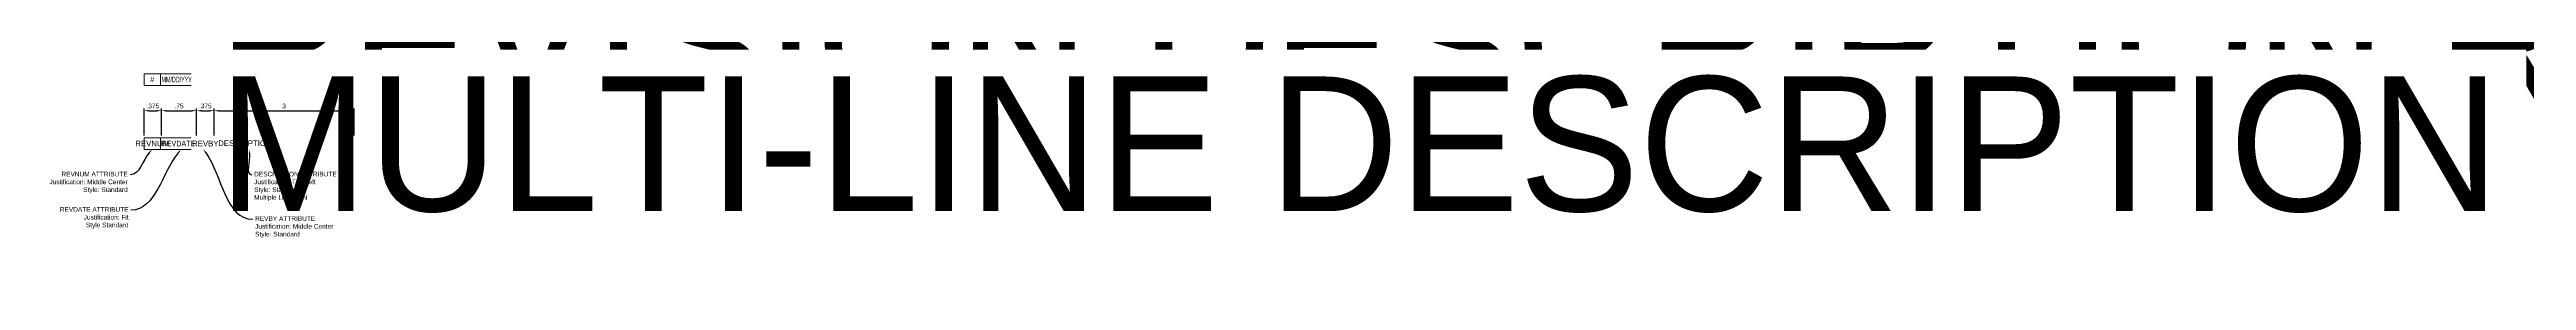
# Model space of a CAD drawing. Header units: inches. Extents: x -2 to 133, y -3 to 4.
# Drawn here: x -2 to 51, y -3.1 to 1.9 of the extents above; entities that cross this region are included whole.
import ezdxf
from ezdxf import colors
from ezdxf.entities.mleader import LeaderData, LeaderLine
from ezdxf.enums import TextEntityAlignment as Align
from ezdxf.math import Vec2, Vec3

# ---------------------------------------------------------------- set-up
doc = ezdxf.new("R2018")
doc.units = ezdxf.units.IN
doc.header["$MEASUREMENT"] = 0
doc.layers.get('0').update_dxf_attribs({"lineweight": 0})
doc.layers.get('Defpoints').update_dxf_attribs({"lineweight": 0})
for name, color, linetype, lineweight in [('1-Dimensions', 30, 'Continuous', 0), ('1-Notes', 210, 'Continuous', 0), ('1-Objects', 7, 'Continuous', 0)]:
    doc.layers.add(name, color=color, linetype=linetype, lineweight=lineweight)
doc.styles.get("Standard").update_dxf_attribs({"font": 'arial.ttf'})
doc.dimstyles.get("Standard").update_dxf_attribs({"dimtxt": 0.18, "dimasz": 0.18, "dimexe": 0.18, "dimexo": 0.0625, "dimgap": 0.1, "dimtad": 1, "dimdec": 4, "dimzin": 12, "dimdsep": 46, "dimtxsty": 'Standard', "dimcen": 0.09, "dimadec": 0, "dimazin": 0, "dimtfac": 1, "dimtdec": 4, "dimtofl": 0, "dimtmove": 0, "dimatfit": 3, "dimfxl": 1, "dimtolj": 1, "dimtzin": 0, "dimarcsym": 0})

# ---------------------------------------------------------------- blocks, each defined once
blk = doc.blocks.new('RevisionBlock')
at = {"lineweight": 13}
for p, q in [((4.5, 0), (0, 0)), ((0, -0.25), (0, 0)), ((0.35, -0.25), (0.35, 0)), ((1.125, -0.25), (1.125, 0)), ((1.5, -0.25), (1.5, 0)), ((4.5, 0), (4.5, -0.25)), ((4.5, -0.25), (0, -0.25))]:
    blk.add_line(p, q, dxfattribs=at)
at = {"lineweight": 13, "flags": 104}
blk.add_attdef('DESCRIPTION', text='', height=0.12, dxfattribs=at).set_placement((1.589, -0.059), align=Align.TOP_LEFT)
at = {"lineweight": 13}
blk.add_attdef('REVNUM', text='', height=0.12, dxfattribs=at).set_placement((0.176, -0.125), align=Align.MIDDLE_CENTER)
at = {"width": 0.91565}
blk.add_attdef('REVDATE', text='', height=0.12, dxfattribs=at).set_placement((0.375, -0.186), (1.1, -0.186), align=Align.FIT)
blk.add_attdef('REVBY', text='', height=0.12).set_placement((1.313, -0.125), align=Align.MIDDLE_CENTER)
blk = doc.blocks.new('*D2')
at = {"layer": '1-Dimensions', "color": 0, "lineweight": -2, "transparency": 16777216}
for p, q in [((0, 0.05), (0, 0.628)), ((0.1, 0.578), (0.275, 0.578)), ((0.375, 0.05), (0.375, 0.628))]:
    blk.add_line(p, q, dxfattribs=at)
at = {"layer": '1-Dimensions', "color": 0, "transparency": 16777216}
for points in [[(0.1, 0.594), (0.1, 0.561), (0, 0.578)], [(0.275, 0.594), (0.275, 0.561), (0.375, 0.578)]]:
    blk.add_solid(points, dxfattribs=at)
at = {"layer": 'Defpoints', "color": 0, "transparency": 16777216}
for p in [(0.375, 0.578), (0, 0), (0.375, 0)]:
    blk.add_point(p, dxfattribs=at)
at = {"layer": '1-Dimensions', "color": 0, "transparency": 16777216, "insert": (0.188, 0.679), "char_height": 0.1, "attachment_point": 5}
blk.add_mtext('\\A1;.375', dxfattribs=at)
blk = doc.blocks.new('*D3')
at = {"layer": '1-Dimensions', "color": 0, "lineweight": -2, "transparency": 16777216}
for p, q in [((0.375, 0.05), (0.375, 0.628)), ((0.475, 0.578), (1.025, 0.578)), ((1.125, 0.05), (1.125, 0.628))]:
    blk.add_line(p, q, dxfattribs=at)
at = {"layer": '1-Dimensions', "color": 0, "transparency": 16777216}
for points in [[(0.475, 0.594), (0.475, 0.561), (0.375, 0.578)], [(1.025, 0.594), (1.025, 0.561), (1.125, 0.578)]]:
    blk.add_solid(points, dxfattribs=at)
at = {"layer": 'Defpoints', "color": 0, "transparency": 16777216}
for p in [(1.125, 0.578), (0.375, 0), (1.125, 0)]:
    blk.add_point(p, dxfattribs=at)
at = {"layer": '1-Dimensions', "color": 0, "transparency": 16777216, "insert": (0.75, 0.678), "char_height": 0.1, "attachment_point": 5}
blk.add_mtext('\\A1;.75', dxfattribs=at)
blk = doc.blocks.new('*D4')
at = {"layer": '1-Dimensions', "color": 0, "lineweight": -2, "transparency": 16777216}
for p, q in [((1.125, 0.05), (1.125, 0.628)), ((1.225, 0.578), (1.4, 0.578)), ((1.5, 0.05), (1.5, 0.628))]:
    blk.add_line(p, q, dxfattribs=at)
at = {"layer": '1-Dimensions', "color": 0, "transparency": 16777216}
for points in [[(1.225, 0.594), (1.225, 0.561), (1.125, 0.578)], [(1.4, 0.594), (1.4, 0.561), (1.5, 0.578)]]:
    blk.add_solid(points, dxfattribs=at)
at = {"layer": 'Defpoints', "color": 0, "transparency": 16777216}
for p in [(1.5, 0.578), (1.125, 0), (1.5, 0)]:
    blk.add_point(p, dxfattribs=at)
at = {"layer": '1-Dimensions', "color": 0, "transparency": 16777216, "insert": (1.313, 0.679), "char_height": 0.1, "attachment_point": 5}
blk.add_mtext('\\A1;.375', dxfattribs=at)
blk = doc.blocks.new('*D5')
at = {"layer": '1-Dimensions', "color": 0, "lineweight": -2, "transparency": 16777216}
for p, q in [((1.5, 0.05), (1.5, 0.628)), ((1.6, 0.578), (4.4, 0.578)), ((4.5, 0.05), (4.5, 0.628))]:
    blk.add_line(p, q, dxfattribs=at)
at = {"layer": '1-Dimensions', "color": 0, "transparency": 16777216}
for points in [[(1.6, 0.594), (1.6, 0.561), (1.5, 0.578)], [(4.4, 0.594), (4.4, 0.561), (4.5, 0.578)]]:
    blk.add_solid(points, dxfattribs=at)
at = {"layer": 'Defpoints', "color": 0, "transparency": 16777216}
for p in [(4.5, 0.578), (1.5, 0), (4.5, 0)]:
    blk.add_point(p, dxfattribs=at)
at = {"layer": '1-Dimensions', "color": 0, "transparency": 16777216, "insert": (3, 0.679), "char_height": 0.1, "attachment_point": 5}
blk.add_mtext('\\A1;3', dxfattribs=at)

msp = doc.modelspace()

# ---------------------------------------------------------------- linework, layer by layer
at = {"layer": '1-Objects', "lineweight": 13}
for p, q in [((4.5, 0), (0, 0)), ((0, -0.25), (0, 0)), ((0.35, -0.25), (0.35, 0)), ((1.125, -0.25), (1.125, 0)), ((1.5, -0.25), (1.5, 0)), ((4.5, 0), (4.5, -0.25)), ((4.5, -0.25), (0, -0.25))]:
    msp.add_line(p, q, dxfattribs=at)

# ---------------------------------------------------------------- block references
at = {"layer": '1-Objects'}
ref = msp.add_blockref('RevisionBlock', (0, 3.55833), dxfattribs=at)
ref.add_attrib('REVNUM', '#', dxfattribs={"layer": '0', "lineweight": 13, "height": 0.12}).set_placement((0.17579, 3.43333), align=Align.MIDDLE_CENTER)
ref.add_attrib('REVDATE', 'MM/DD/YYYY', dxfattribs={"layer": '0', "height": 0.12, "width": 0.682785}).set_placement((0.375, 3.37274), (1.1, 3.37274), align=Align.FIT)
ref.add_attrib('REVBY', 'XXX', dxfattribs={"layer": '0', "height": 0.12}).set_placement((1.3125, 3.43333), align=Align.MIDDLE_CENTER)
lines = msp.add_mtext('REVISION DESCRIPTION REQUIRING MORE THAN ONE LINE OF TEXT', dxfattribs={"layer": '0', "lineweight": 13, "insert": (1.58891, 3.49924), "char_height": 2.9211009, "attachment_point": 1, "bg_fill": 3, "box_fill_scale": 1.2, "bg_fill_color": 256, "bg_fill_transparency": 0})
ref.add_attrib('DESCRIPTION', '', (1.58891, 3.49924), dxfattribs={"flags": 104}).embed_mtext(lines)
ref = msp.add_blockref('RevisionBlock', (0, 1.37034), dxfattribs=at)
ref.add_attrib('REVNUM', '#', dxfattribs={"layer": '0', "lineweight": 13, "height": 0.12}).set_placement((0.17579, 1.24534), align=Align.MIDDLE_CENTER)
ref.add_attrib('REVDATE', 'MM/DD/YYYY', dxfattribs={"layer": '0', "height": 0.12, "width": 0.682785}).set_placement((0.375, 1.18476), (1.1, 1.18476), align=Align.FIT)
ref.add_attrib('REVBY', 'XXX', dxfattribs={"layer": '0', "height": 0.12}).set_placement((1.3125, 1.24534), align=Align.MIDDLE_CENTER)
lines = msp.add_mtext('MULTI-LINE DESCRIPTION', dxfattribs={"layer": '0', "lineweight": 13, "insert": (1.58891, 1.31125), "char_height": 2.8849191, "attachment_point": 1, "bg_fill": 3, "box_fill_scale": 1.2, "bg_fill_color": 256, "bg_fill_transparency": 0})
ref.add_attrib('DESCRIPTION', '', (1.58891, 1.31125), dxfattribs={"flags": 104}).embed_mtext(lines)

# ---------------------------------------------------------------- texts
at = {"layer": '1-Objects', "lineweight": 13, "flags": 104}
msp.add_attdef('DESCRIPTION', text='MULTI-LINE DESCRIPTION', height=0.12, dxfattribs=at).set_placement((1.58891, -0.05908), align=Align.TOP_LEFT)
at = {"layer": '1-Objects', "lineweight": 13}
msp.add_attdef('REVNUM', text='#', height=0.12, dxfattribs=at).set_placement((0.17579, -0.125), align=Align.MIDDLE_CENTER)
at = {"layer": '1-Objects', "width": 0.91565}
msp.add_attdef('REVDATE', text='MM/DD/YYYY', height=0.12, dxfattribs=at).set_placement((0.375, -0.18558), (1.1, -0.18558), align=Align.FIT)
at = {"layer": '1-Objects'}
msp.add_attdef('REVBY', text='XXX', height=0.12, dxfattribs=at).set_placement((1.3125, -0.125), align=Align.MIDDLE_CENTER)

# ---------------------------------------------------------------- dimensions: what is measured, and where the dimension line sits
at = {"layer": '1-Dimensions'}
dim = msp.add_linear_dim(base=(0.375, 0.5776), p1=(0, 0), p2=(0.375, 0), dimstyle='Standard', override={"dimscale": 0, "dimtxt": 0.1, "dimasz": 0.1, "dimexe": 0.05, "dimexo": 0.05, "dimgap": 0.05}, dxfattribs=at)
dim.commit()
dim.dimension.update_dxf_attribs({"geometry": '*D2', "text_midpoint": (0.1875, 0.5776), "dimtype": 160})
for base, p1, p2, picture, middle in [((1.125, 0.5776), (0.375, 0), (1.125, 0), '*D3', (0.75, 0.67845)), ((1.5, 0.5776), (1.125, 0), (1.5, 0), '*D4', (1.3125, 0.67869)), ((4.5, 0.5776), (1.5, 0), (4.5, 0), '*D5', (3, 0.67869))]:
    dim = msp.add_linear_dim(base=base, p1=p1, p2=p2, dimstyle='Standard', override={"dimscale": 0, "dimtxt": 0.1, "dimasz": 0.1, "dimexe": 0.05, "dimexo": 0.05, "dimgap": 0.05}, dxfattribs=at)
    dim.commit()
    dim.dimension.update_dxf_attribs({"geometry": picture, "text_midpoint": middle})

# ---------------------------------------------------------------- leaders
at = {"layer": '1-Notes'}
ml = msp.add_multileader_mtext('Standard', dxfattribs=at)
ml.set_content('REVNUM ATTRIBUTE\\PJustification:^IMiddle Center\\PStyle: Standard', color=256)
ml.set_leader_properties()
ml.build(insert=Vec2(0, 0))
ml.multileader.update_dxf_attribs({"leader_type": 2, "dogleg_length": 0.36, "arrow_head_size": 0.1})
ctx = ml.context
ctx.base_point, ctx.char_height, ctx.arrow_head_size, ctx.landing_gap_size, ctx.plane_origin = Vec3(-2.06057, -0.79442), 0.1, 0.1, 0.05, Vec3(0.17579, -0.125)
ctx.text_align_type = 2
notes = []
notes.append((ctx, [(0, (1, 1, 0), (0.06061, -0.79442), (-1, 0), 0.36, [(0, [(0.17579, -0.25)], 0, [])])]))
ctx.mtext.insert, ctx.mtext.alignment, ctx.mtext.flow_direction = Vec3(-0.34939, -0.72972), 3, 5
ml = msp.add_multileader_mtext('Standard', dxfattribs=at)
ml.set_content('REVDATE ATTRIBUTE\\PJustification: Fit\\PStyle Standard', color=256)
ml.set_leader_properties()
ml.build(insert=Vec2(0, 0))
ml.multileader.update_dxf_attribs({"leader_type": 2, "dogleg_length": 0.36, "arrow_head_size": 0.1})
ctx = ml.context
ctx.base_point, ctx.char_height, ctx.arrow_head_size, ctx.landing_gap_size, ctx.plane_origin = Vec3(-1.83669, -1.55171), 0.1, 0.1, 0.05, Vec3(0.79484, -0.25)
ctx.text_align_type = 2
notes.append((ctx, [(1, (1, 1, 0), (0.07958, -1.55171), (-1, 0), 0.36, [(0, [(0.79484, -0.25)], 0, [])])]))
ctx.mtext.insert, ctx.mtext.alignment, ctx.mtext.flow_direction = Vec3(-0.33042, -1.48701), 3, 5
ml = msp.add_multileader_mtext('Standard', dxfattribs=at)
ml.set_content('REVBY ATTRIBUTE\\PJustification: Middle Center\\PStyle: Standard', color=256)
ml.set_leader_properties()
ml.build(insert=Vec2(0, 0))
ml.multileader.update_dxf_attribs({"leader_type": 2, "dogleg_length": 0.36, "arrow_head_size": 0.1})
ctx = ml.context
ctx.base_point, ctx.char_height, ctx.arrow_head_size, ctx.landing_gap_size, ctx.plane_origin = Vec3(2.32951, -1.74724), 0.1, 0.1, 0.05, Vec3(1.27169, -0.25)
notes.append((ctx, [(0, (1, 1, 0), (1.96951, -1.74724), (1, 0), 0.36, [(0, [(1.27169, -0.25)], 0, [])])]))
ctx.mtext.insert, ctx.mtext.flow_direction = Vec3(2.37951, -1.68254), 5
ml = msp.add_multileader_mtext('Standard', dxfattribs=at)
ml.set_content('DESCRIPTION ATTRIBUTE\\PJustification: Top Left\\PStyle: Standard\\PMultiple Lines: ON', color=256)
ml.set_leader_properties()
ml.build(insert=Vec2(0, 0))
ml.multileader.update_dxf_attribs({"leader_type": 2, "dogleg_length": 0.36, "arrow_head_size": 0.1})
ctx = ml.context
ctx.base_point, ctx.char_height, ctx.arrow_head_size, ctx.landing_gap_size, ctx.plane_origin = Vec3(2.30884, -0.7936), 0.1, 0.1, 0.05, Vec3(2.25, -0.25)
notes.append((ctx, [(0, (1, 1, 0), (1.94884, -0.7936), (1, 0), 0.36, [(0, [(2.25, -0.25)], 0, [])])]))
ctx.mtext.insert, ctx.mtext.flow_direction = Vec3(2.35884, -0.72972), 5
for ctx, leaders in notes:
    for number, flags, end, landing, length, lines in leaders:
        leader = LeaderData()
        leader.index, (leader.has_last_leader_line, leader.has_dogleg_vector, leader.attachment_direction) = number, flags
        leader.last_leader_point, leader.dogleg_vector, leader.dogleg_length = Vec3(end), Vec3(landing), length
        for number, points, colour, breaks in lines:
            line = LeaderLine()
            line.index, line.vertices, line.color, line.breaks = number, Vec3.list(points), colors.encode_raw_color(colour), breaks
            leader.lines.append(line)
        ctx.leaders.append(leader)

doc.saveas('drawing.dxf')
